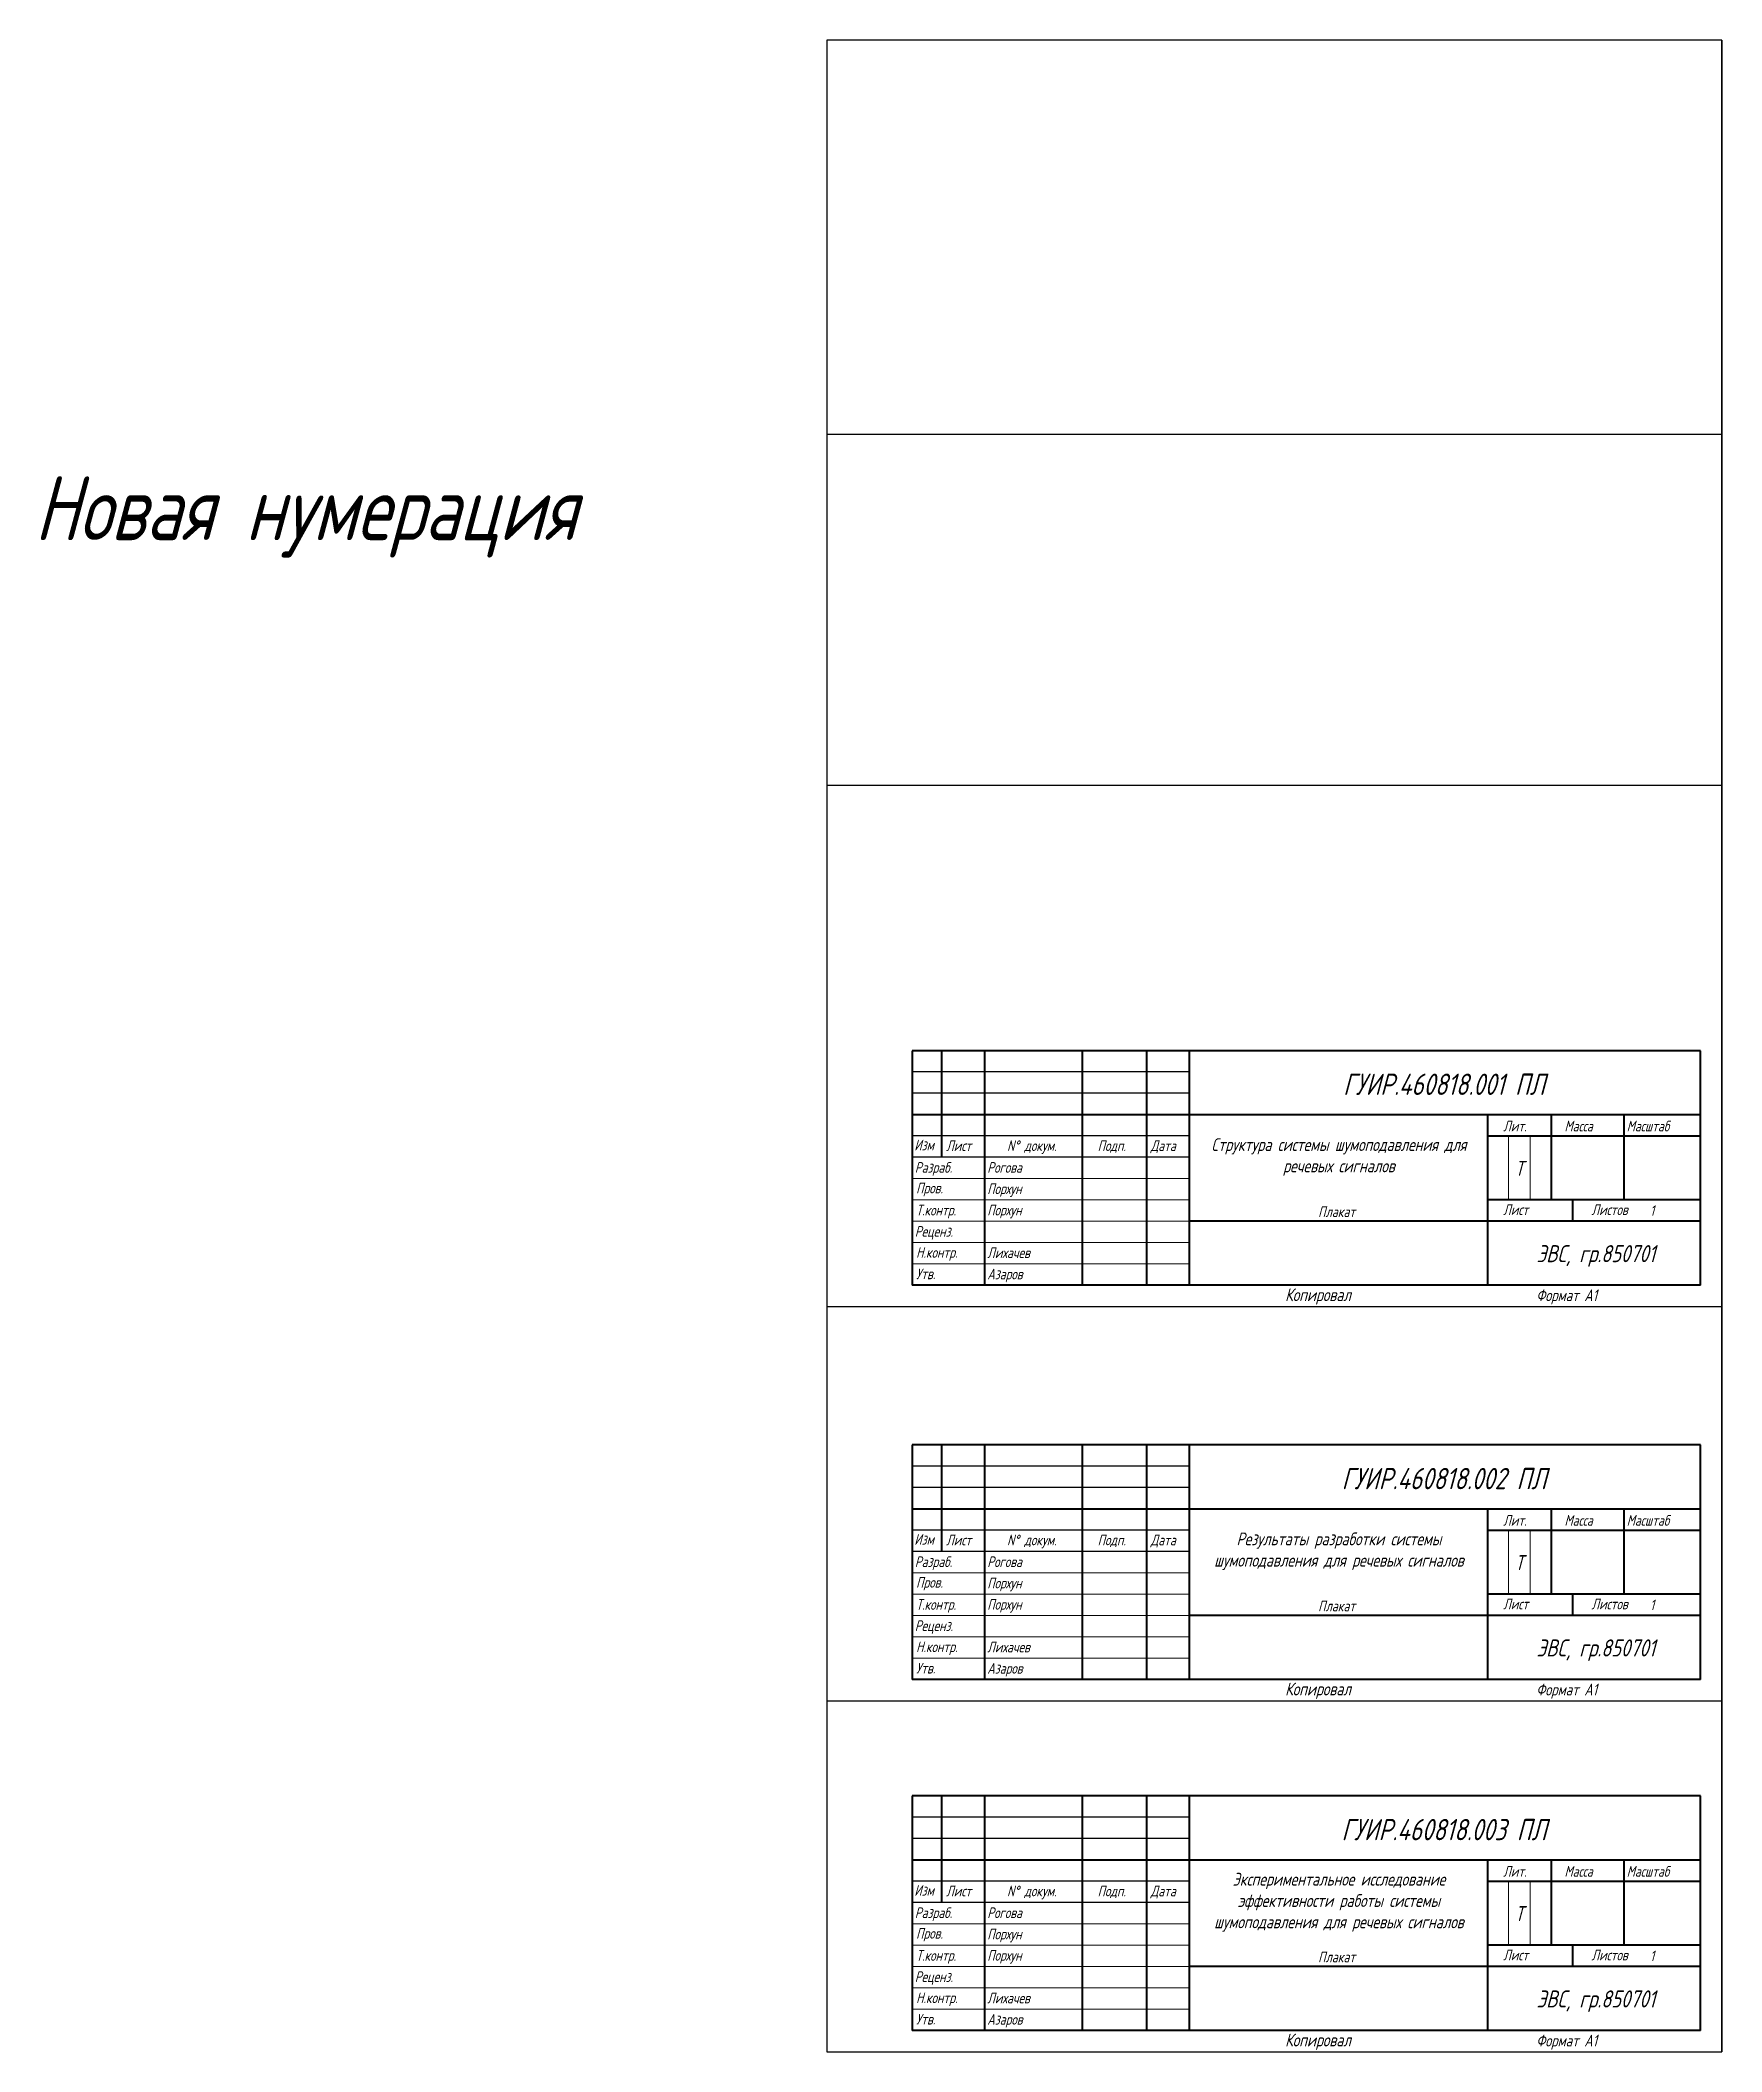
# Model space of a CAD drawing. Extents: x 2497 to 2902, y -59 to 922.
# Drawn here: x 2497.3 to 2891.9, y -58.9 to 412.9 of the extents above; entities that cross this region are included whole.
import ezdxf

# ---------------------------------------------------------------- set-up
doc = ezdxf.new("R2010")
doc.units = 0
doc.header["$MEASUREMENT"] = 0
doc.layers.get('0').update_dxf_attribs({"linetype": 'CONTINUOUS'})
doc.layers.get('DEFPOINTS').update_dxf_attribs({"linetype": 'CONTINUOUS'})
for name, color, linetype, lineweight in [('Основная', 7, 'CONTINUOUS', 40), ('текст', 7, 'CONTINUOUS', 30), ('тонкая', 7, 'CONTINUOUS', 20)]:
    doc.layers.add(name, color=color, linetype=linetype, lineweight=lineweight)
doc.styles.add('стиль1', font='romans.shx', dxfattribs={"width": 0.75, "oblique": 15, "height": 3.5})

msp = doc.modelspace()

# ---------------------------------------------------------------- texts
at = {"layer": 'текст', "style": 'стиль1', "oblique": 15, "width": 0.75}
for s, height, p in [('Лит.', 2.5, (2840.58, 156.98)), ('Масса', 2.5, (2854.95, 156.98)), ('Масштаб', 2.5, (2869.55, 156.98)), ('Изм', 2.5, (2702.41, 152.53)), ('Лист', 2.5, (2709.88, 152.38)), ('N%%d докум. ', 2.5, (2724.17, 152.38)), ('Подп.', 2.5, (2745.42, 152.38)), ('Дата', 2.5, (2757.87, 152.38)), ('Разраб.', 2.5, (2702.52, 147.27)), ('Рогова', 2.5, (2719.52, 147.27)), ('Пров.', 2.5, (2702.82, 142.44)), ('Порхун', 2.5, (2719.52, 142.27)), ('Т.контр.', 2.5, (2702.82, 137.25)), ('Порхун', 2.5, (2719.52, 137.27)), ('Лист', 2.5, (2840.58, 137.37)), ('Листов', 2.5, (2861.3, 137.37)), ('Реценз.', 2.5, (2702.52, 132.27)), ('Н.контр.', 2.5, (2702.82, 127.33)), ('Лихачев', 2.5, (2719.52, 127.27)), ('Утв.', 2.5, (2702.82, 122.31)), ('Азаров', 2.5, (2719.52, 122.27)), ('Копировал', 3, (2789.4, 117.16)), ('Формат А1', 2.75, (2848.33, 117.16)), ('Лит.', 2.5, (2840.58, 64.49)), ('Масса', 2.5, (2854.95, 64.49)), ('Масштаб', 2.5, (2869.55, 64.49)), ('Изм', 2.5, (2702.41, 60.04)), ('Лист', 2.5, (2709.88, 59.89)), ('N%%d докум. ', 2.5, (2724.17, 59.89)), ('Подп.', 2.5, (2745.42, 59.89)), ('Дата', 2.5, (2757.87, 59.89)), ('Разраб.', 2.5, (2702.52, 54.79)), ('Рогова', 2.5, (2719.52, 54.79)), ('Пров.', 2.5, (2702.82, 49.96)), ('Порхун', 2.5, (2719.52, 49.79)), ('Т.контр.', 2.5, (2702.82, 44.76)), ('Порхун', 2.5, (2719.52, 44.79)), ('Лист', 2.5, (2840.58, 44.88)), ('Листов', 2.5, (2861.3, 44.88)), ('Реценз.', 2.5, (2702.52, 39.79)), ('Н.контр.', 2.5, (2702.82, 34.84)), ('Лихачев', 2.5, (2719.52, 34.79)), ('Утв.', 2.5, (2702.82, 29.82)), ('Азаров', 2.5, (2719.52, 29.79)), ('Копировал', 3, (2789.4, 24.68)), ('Формат А1', 2.75, (2848.33, 24.68)), ('Лит.', 2.5, (2840.58, -17.83)), ('Масса', 2.5, (2854.95, -17.83)), ('Масштаб', 2.5, (2869.55, -17.83)), ('Изм', 2.5, (2702.41, -22.29)), ('Лист', 2.5, (2709.88, -22.44)), ('N%%d докум. ', 2.5, (2724.17, -22.44)), ('Подп.', 2.5, (2745.42, -22.44)), ('Дата', 2.5, (2757.87, -22.44)), ('Разраб.', 2.5, (2702.52, -27.54)), ('Рогова', 2.5, (2719.52, -27.54)), ('Пров.', 2.5, (2702.82, -32.37)), ('Порхун', 2.5, (2719.52, -32.54)), ('Т.контр.', 2.5, (2702.82, -37.57)), ('Порхун', 2.5, (2719.52, -37.54)), ('Лист', 2.5, (2840.58, -37.45)), ('Листов', 2.5, (2861.3, -37.45)), ('Реценз.', 2.5, (2702.52, -42.54)), ('Н.контр.', 2.5, (2702.82, -47.49)), ('Лихачев', 2.5, (2719.52, -47.54)), ('Утв.', 2.5, (2702.82, -52.51)), ('Азаров', 2.5, (2719.52, -52.54)), ('Копировал', 3, (2789.4, -57.65)), ('Формат А1', 2.75, (2848.33, -57.65))]:
    msp.add_text(s, height=height, dxfattribs=at).set_placement(p)
at = {"layer": 'текст', "attachment_point": 5, "style": 'стиль1'}
for s, width, gutter_width, heights, insert, char_height in [('\\pxt13;Новая нумерация', 441.3255, 75, [36.62], (2559.56, 301.11), 15), ('\\pxt13;ГУИР.460818.001 ПЛ', 119.6512, 75, [14.84], (2826.69, 168.03), 5), ('\\pxqc,t13;Структура системы шумоподавления для речевых сигналов ', 68.0243, 75, [19.87], (2802.03, 150.97), 3), ('\\pxqc;Т', 5.0097, 17.5, [14.69], (2844.35, 148.31), 3.5), ('\\pxqc,t13;Плакат', 68.0243, 75, [0], (2801.49, 138.15), 2.5), ('1', 7.152, 17.5, [3.18], (2875.53, 138.42), 2.5), ('\\pxqc,t13;ЭВС, гр.850701', 68.0243, 75, [16.93], (2862.32, 127.76), 4), ('\\pxt13;ГУИР.460818.002 ПЛ', 119.6512, 75, [14.84], (2826.69, 75.54), 5), ('\\pxqc,t13;Результаты разработки системы шумоподавления для речевых сигналов', 68.0243, 75, [19.87], (2802.03, 58.48), 3), ('\\pxqc;Т', 5.0097, 17.5, [14.69], (2844.35, 55.82), 3.5), ('\\pxqc,t13;Плакат', 68.0243, 75, [0], (2801.49, 45.67), 2.5), ('1', 7.152, 17.5, [3.18], (2875.53, 45.93), 2.5), ('\\pxqc,t13;ЭВС, гр.850701', 68.0243, 75, [16.93], (2862.32, 35.28), 4), ('\\pxt13;ГУИР.460818.003 ПЛ', 119.6512, 75, [14.84], (2826.69, -6.79), 5), ('\\pxqc,t13;Экспериментальное исследование эффективности работы системы шумоподавления для речевых сигналов', 68.0243, 75, [19.87], (2802.03, -23.84), 3), ('\\pxqc;Т', 5.0097, 17.5, [14.69], (2844.35, -26.5), 3.5), ('\\pxqc,t13;Плакат', 68.0243, 75, [0], (2801.49, -36.66), 2.5), ('1', 7.152, 17.5, [3.18], (2875.53, -36.4), 2.5), ('\\pxqc,t13;ЭВС, гр.850701', 68.0243, 75, [16.93], (2862.32, -47.05), 4)]:
    msp.add_mtext_dynamic_manual_height_columns(s, width=width, gutter_width=gutter_width, heights=heights, dxfattribs=dict(at, insert=insert, char_height=char_height))

# ---------------------------------------------------------------- linework, layer by layer
for p, q in [((2891.86, 412.91), (2891.86, 115.91)), ((2891.86, 320.43), (2891.86, 23.43)), ((2891.86, 238.1), (2891.86, -58.9)), ((2766.86, 170.91), (2701.86, 170.91)), ((2766.86, 165.91), (2701.86, 165.91)), ((2766.86, 155.91), (2701.86, 155.91)), ((2766.86, 150.91), (2701.86, 150.91)), ((2836.86, 120.91), (2836.86, 120.91)), ((2766.86, 78.43), (2701.86, 78.43)), ((2766.86, 73.43), (2701.86, 73.43)), ((2766.86, 63.43), (2701.86, 63.43)), ((2766.86, 58.43), (2701.86, 58.43)), ((2836.86, 28.43), (2836.86, 28.43)), ((2766.86, -3.9), (2701.86, -3.9)), ((2766.86, -8.9), (2701.86, -8.9)), ((2766.86, -18.9), (2701.86, -18.9)), ((2766.86, -23.9), (2701.86, -23.9)), ((2836.86, -53.9), (2836.86, -53.9))]:
    msp.add_line(p, q)
at = {"layer": 'DEFPOINTS'}
for points in [[(2681.86, 115.91), (2891.86, 115.91), (2891.86, 412.91), (2681.86, 412.91)], [(2681.86, 23.43), (2891.86, 23.43), (2891.86, 320.43), (2681.86, 320.43)], [(2681.86, -58.9), (2891.86, -58.9), (2891.86, 238.1), (2681.86, 238.1)]]:
    msp.add_lwpolyline(points, close=True, dxfattribs=at)
at = {"layer": 'Основная'}
for p, q in [((2701.86, 175.91), (2701.86, 120.91)), ((2886.86, 175.91), (2701.86, 175.91)), ((2708.86, 150.91), (2708.86, 175.91)), ((2718.86, 175.91), (2718.86, 120.91)), ((2741.86, 120.91), (2741.86, 175.91)), ((2756.86, 175.91), (2756.86, 120.91)), ((2766.86, 175.91), (2766.86, 120.91)), ((2886.86, 120.91), (2886.86, 175.91)), ((2701.86, 160.91), (2886.86, 160.91)), ((2836.86, 160.91), (2836.86, 120.91)), ((2851.86, 160.91), (2851.86, 140.91)), ((2868.86, 160.91), (2868.86, 140.91)), ((2836.86, 155.91), (2886.86, 155.91)), ((2886.86, 140.91), (2836.86, 140.91)), ((2856.86, 140.91), (2856.86, 135.91)), ((2886.86, 135.91), (2766.86, 135.91)), ((2886.86, 120.91), (2701.86, 120.91)), ((2701.86, 83.43), (2701.86, 28.43)), ((2886.86, 83.43), (2701.86, 83.43)), ((2708.86, 58.43), (2708.86, 83.43)), ((2718.86, 83.43), (2718.86, 28.43)), ((2741.86, 28.43), (2741.86, 83.43)), ((2756.86, 83.43), (2756.86, 28.43)), ((2766.86, 83.43), (2766.86, 28.43)), ((2886.86, 28.43), (2886.86, 83.43)), ((2701.86, 68.43), (2886.86, 68.43)), ((2836.86, 68.43), (2836.86, 28.43)), ((2851.86, 68.43), (2851.86, 48.43)), ((2868.86, 68.43), (2868.86, 48.43)), ((2836.86, 63.43), (2886.86, 63.43)), ((2886.86, 48.43), (2836.86, 48.43)), ((2856.86, 48.43), (2856.86, 43.43)), ((2886.86, 43.43), (2766.86, 43.43)), ((2886.86, 28.43), (2701.86, 28.43)), ((2701.86, 1.1), (2701.86, -53.9)), ((2886.86, 1.1), (2701.86, 1.1)), ((2708.86, -23.9), (2708.86, 1.1)), ((2718.86, 1.1), (2718.86, -53.9)), ((2741.86, -53.9), (2741.86, 1.1)), ((2756.86, 1.1), (2756.86, -53.9)), ((2766.86, 1.1), (2766.86, -53.9)), ((2886.86, -53.9), (2886.86, 1.1)), ((2701.86, -13.9), (2886.86, -13.9)), ((2836.86, -13.9), (2836.86, -53.9)), ((2851.86, -13.9), (2851.86, -33.9)), ((2868.86, -13.9), (2868.86, -33.9)), ((2836.86, -18.9), (2886.86, -18.9)), ((2886.86, -33.9), (2836.86, -33.9)), ((2856.86, -33.9), (2856.86, -38.9)), ((2886.86, -38.9), (2766.86, -38.9)), ((2886.86, -53.9), (2701.86, -53.9))]:
    msp.add_line(p, q, dxfattribs=at)
at = {"layer": 'тонкая'}
for p, q in [((2841.85, 155.71), (2841.85, 140.91)), ((2846.93, 155.71), (2846.93, 140.91)), ((2701.86, 145.91), (2766.86, 145.91)), ((2766.86, 140.91), (2701.86, 140.91)), ((2766.86, 135.91), (2701.86, 135.91)), ((2841.85, 63.22), (2841.85, 48.43)), ((2846.93, 63.22), (2846.93, 48.43)), ((2701.86, 53.43), (2766.86, 53.43)), ((2766.86, 48.43), (2701.86, 48.43)), ((2766.86, 43.43), (2701.86, 43.43)), ((2841.85, -19.11), (2841.85, -33.9)), ((2846.93, -19.11), (2846.93, -33.9)), ((2701.86, -28.9), (2766.86, -28.9)), ((2766.86, -33.9), (2701.86, -33.9)), ((2766.86, -38.9), (2701.86, -38.9))]:
    msp.add_line(p, q, dxfattribs=at)
for points in [[(2701.86, 130.91), (2766.86, 130.91)], [(2701.86, 125.91), (2766.86, 125.91)], [(2701.86, 38.43), (2766.86, 38.43)], [(2701.86, 33.43), (2766.86, 33.43)], [(2701.86, -43.9), (2766.86, -43.9)], [(2701.86, -48.9), (2766.86, -48.9)]]:
    msp.add_lwpolyline(points, dxfattribs=at)

msp.set_redraw_order([(e.dxf.handle, doc.entitydb.next_handle()) for e in msp.query("TEXT MTEXT ATTDEF DIMENSION ARC_DIMENSION")])  # texts and dimensions are drawn at this point

doc.saveas('drawing.dxf')
